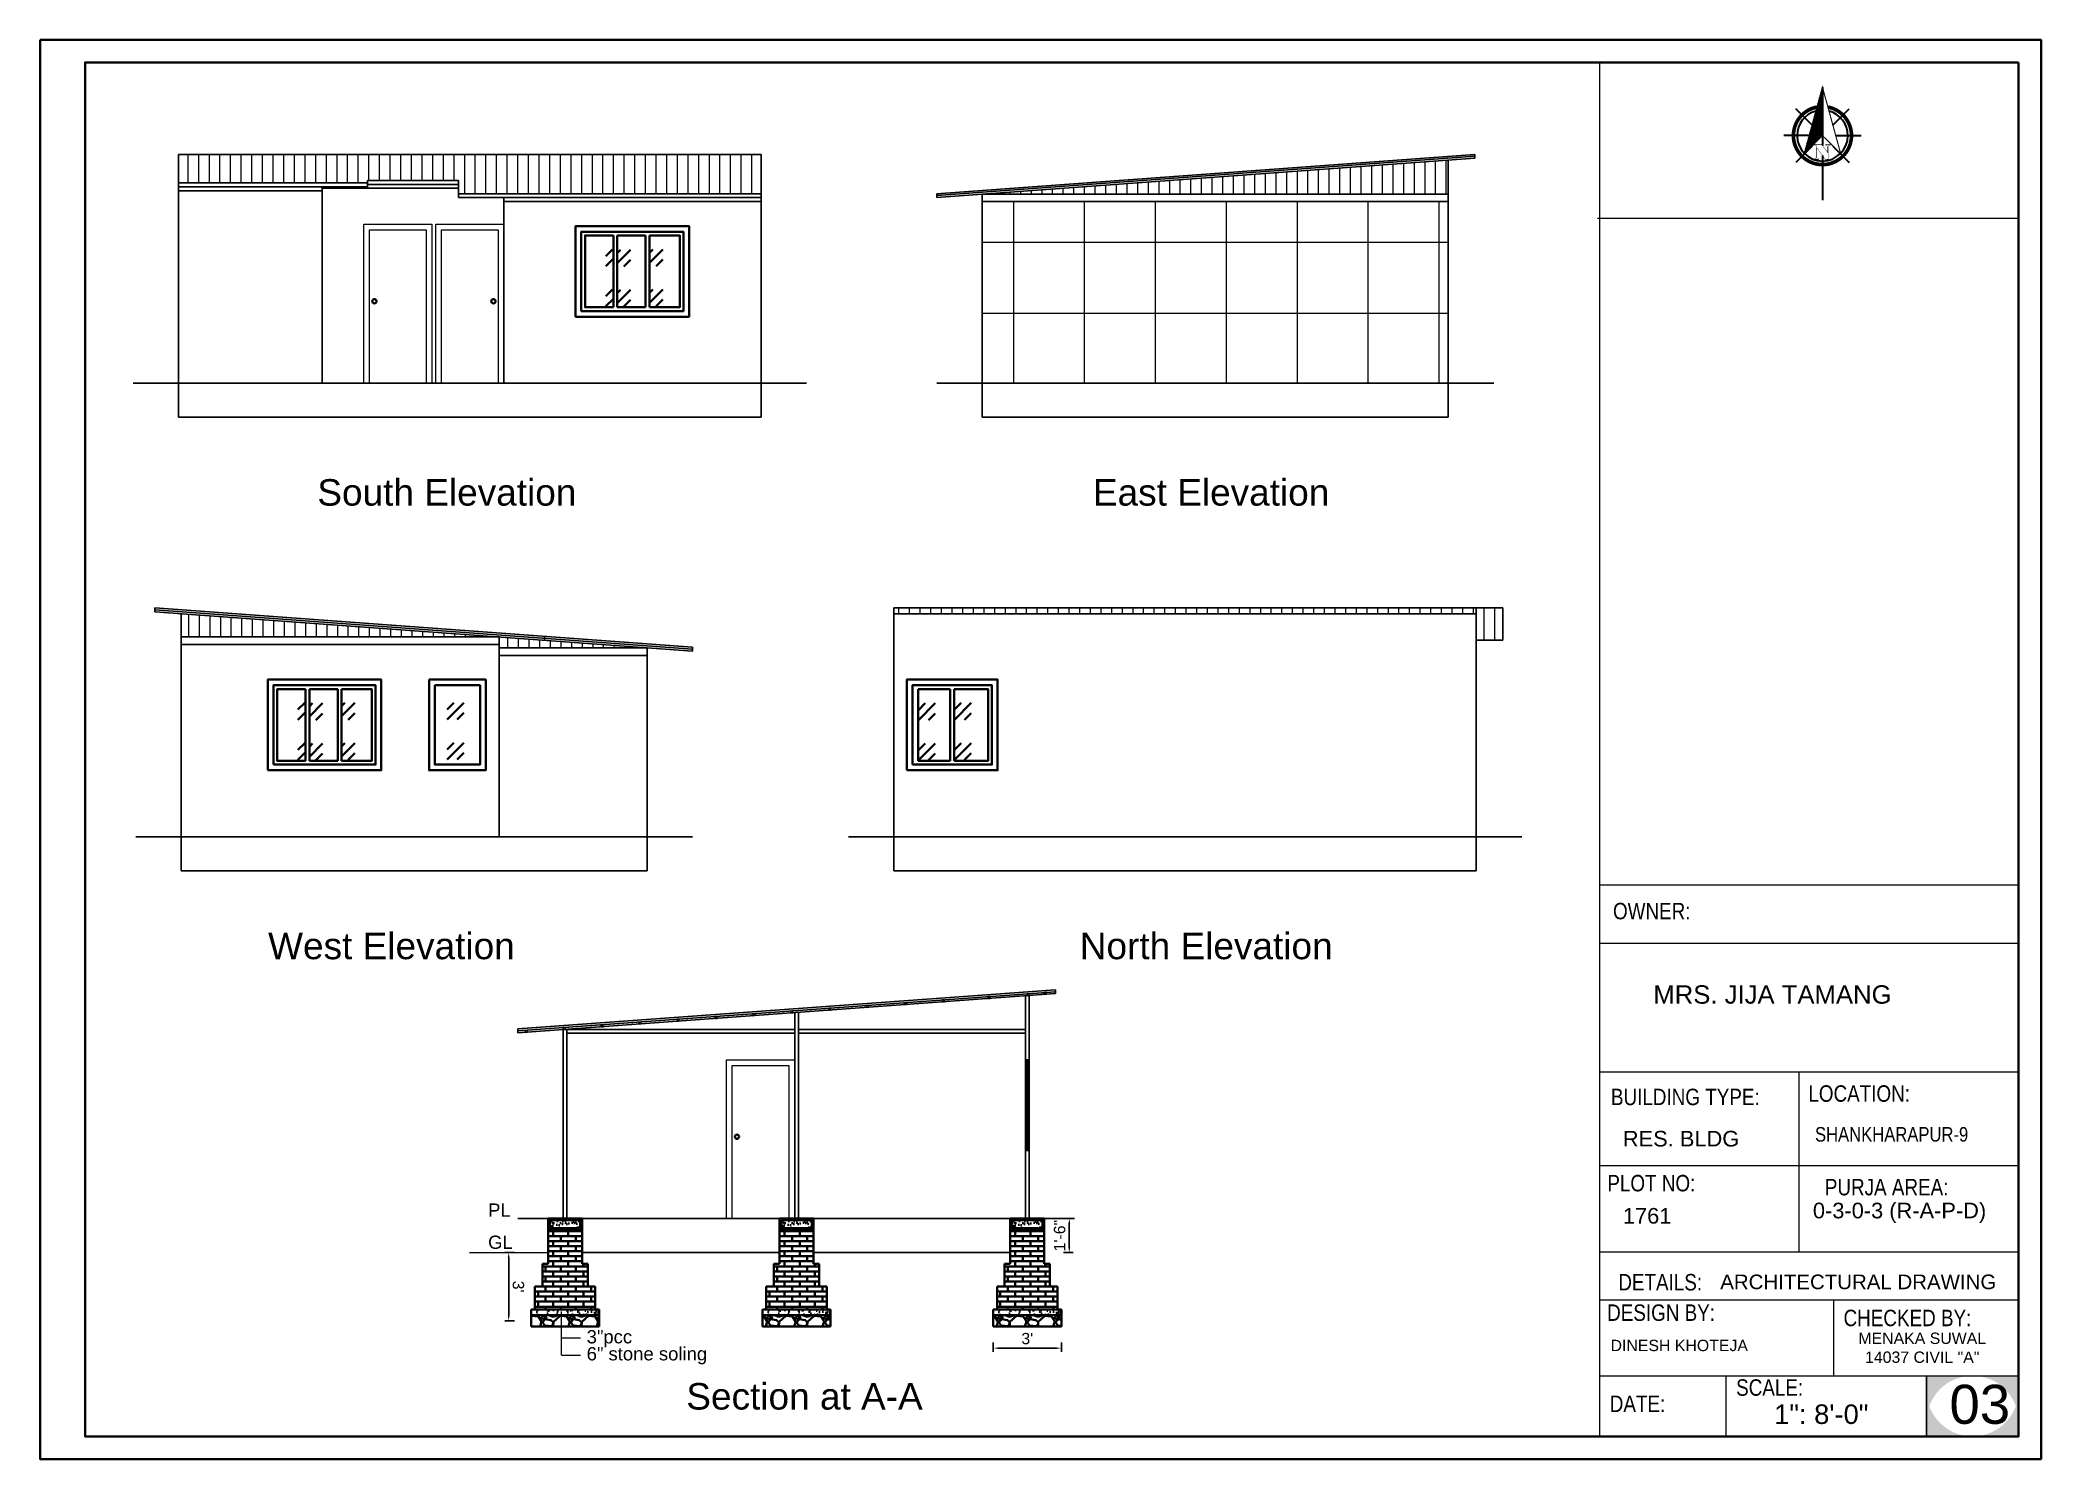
# Model space of a CAD drawing. Header units: inches. Extents: x 367408 to 392173, y -57467 to -41521.
# Drawn here: x 377763 to 378821, y -53247 to -52496 of the extents above; entities that cross this region are included whole.
import ezdxf

# ---------------------------------------------------------------- set-up
doc = ezdxf.new("R2010")
doc.units = ezdxf.units.IN
doc.header["$LTSCALE"] = 2
doc.header["$MEASUREMENT"] = 0
doc.header["$PDMODE"] = 34
doc.layers.get('0').update_dxf_attribs({"linetype": 'CONTINUOUS'})
doc.layers.get('DEFPOINTS').update_dxf_attribs({"color": 141, "linetype": 'CONTINUOUS'})
for name, color, linetype, lineweight in [('1', 7, 'CONTINUOUS', 13), ('DIMENTION', 140, 'CONTINUOUS', 0), ('door', 20, 'CONTINUOUS', 35), ('Rebars', 1, 'CONTINUOUS', 13), ('Siteplan', 7, 'CONTINUOUS', 30), ('steps', 253, 'CONTINUOUS', 20), ('TEXT', 181, 'CONTINUOUS', 25)]:
    doc.layers.add(name, color=color, linetype=linetype, lineweight=lineweight)
doc.layers.add('Normal Wall', color=7, linetype='CONTINUOUS', lineweight=35, true_color=0xffaf89)
doc.layers.add('Rear Wall', color=7, linetype='CONTINUOUS', lineweight=20, true_color=0xd4e480)
doc.styles.add('Lettring Text', font='arial.ttf')
doc.styles.get("Standard").update_dxf_attribs({"font": 'ARIALN.TTF'})
doc.styles.add('SwissBT', font='swiss.ttf', dxfattribs={"height": 12})
doc.dimstyles.new('Copy of Standard', dxfattribs={"dimtxt": 6, "dimasz": 2.875, "dimexe": 2, "dimexo": 4, "dimgap": 2, "dimtad": 1, "dimdec": 0, "dimrnd": 1, "dimzin": 0, "dimdsep": 46, "dimlunit": 4, "dimtxsty": 'Lettring Text', "dimcen": 0.1, "dimclrd": 7, "dimclre": 7, "dimclrt": 7, "dimazin": 0, "dimtfac": 0.645, "dimtdec": 0, "dimtmove": 1, "dimatfit": 0, "dimfxl": 3, "dimfxlon": 1, "dimtfillclr": 256, "dimtolj": 1, "dimtzin": 0, "dimlwd": -1, "dimlwe": -1, "dimarcsym": 2})
pattern_1 = [(45, (15549.775, -21962.834), (21.21320344, 0), [12.5, -17.5]), (45, (15555.078, -21962.834), (21.21320344, 0), [5, -25]), (45, (15549.775, -21957.53), (21.21320344, 0), [5, -25])]
pattern_2 = [(90, (-884.0033, -830.7557), (-5.625, 0), [])]
pattern_3 = [(45, (15386.931, -22202.756), (21.21320344, 0), [12.5, -17.5]), (45, (15392.234, -22202.756), (21.21320344, 0), [5, -25]), (45, (15386.931, -22197.453), (21.21320344, 0), [5, -25])]
pattern_4 = [(90, (-1295.9726, -830.7557), (-5.625, 0), [])]
pattern_5 = [(228.0127875, (16995.03, -22388.8295), (-120, -135), [2.01804, -199.7863207]), (184.96974073, (16993.68004, -22390.3295), (180, 15), [3.46302, -342.8388714]), (132.51044708, (16990.23, -22390.6295), (150, -165), [2.44182, -241.74048894]), (267.273689, (16984.38004, -22394.3795), (15, 300), [3.15357, -312.2033706]), (292.83365418, (16984.23004, -22397.5295), (-75, 180), [3.092325, -306.1405969]), (357.273689, (16985.43004, -22400.3795), (-300, 15), [3.15357, -312.2033706]), (37.69424047, (16988.58004, -22400.5295), (-195, -150), [4.170435, -412.87272823]), (72.25532837, (16991.88004, -22397.9795), (105, 330), [3.93732, -389.79482245]), (121.42956562, (16993.08004, -22394.2295), (-120, 195), [3.16425, -313.26109665]), (175.2363583, (16991.43, -22391.5295), (165, -15), [3.61248, -177.0114387]), (222.3974378, (16987.83004, -22391.2295), (-180, -165), [4.67172, -462.5006251]), (138.81407483, (16999.23, -22394.5295), (-105, 90), [1.594515, -157.8576722]), (171.4692344, (16998.03004, -22393.4795), (195, -30), [3.033555, -300.32267124]), (225, (16995.03, -22393.03), (-2e-15, -15), [2.121315, -19.09188844]), (203.1985905, (16993.98, -22391.2295), (75, 30), [1.14237, -113.0942266]), (291.8014095, (16992.93, -22391.6795), (-15, 45), [1.615545, -79.1619271]), (30.9637565, (16993.53, -22393.1795), (45, 30), [2.623935, -84.8403434]), (161.5650512, (16995.78, -22391.8295), (30, -15), [1.897365, -45.5367999]), (16.38954033, (16984.23, -22391.6795), (150, 45), [2.658, -263.1426772]), (70.34617594, (16986.78, -22390.9295), (-60, -165), [2.229915, -220.7611162]), (293.1985905, (16995.78, -22388.8295), (-30, 75), [2.284725, -111.9518716]), (343.61045967, (16996.68, -22390.9295), (-150, 45), [2.658, -263.1426772]), (339.4439548, (16984.23, -22400.9795), (-75, 30), [2.5632, -125.5968562]), (294.77514057, (16986.63, -22401.8795), (-75, 165), [2.14767, -212.61964595]), (66.8014095, (16995.93, -22403.8295), (30, 75), [2.284725, -111.9518716]), (17.35402464, (16996.83, -22401.7295), (-195, -60), [2.514465, -248.9313542]), (69.4439548, (16988.58, -22403.8295), (-30, -75), [1.2816, -126.8784562]), (101.3099325, (16995.03, -22403.8295), (-15, 60), [0.76485, -75.7204427]), (165.9637565, (16994.88, -22403.0795), (45, -15), [3.092325, -58.7542594]), (186.00900596, (16991.88004, -22402.3295), (150, 15), [2.86575, -283.7088476]), (303.6900675, (16993.53, -22394.5295), (-15, 30), [2.16333, -51.91993913]), (353.15722659, (16994.73004, -22396.3295), (255, -30), [3.77691, -373.91343936]), (60.9453959, (16998.48, -22396.7795), (-60, -105), [1.54434, -152.8901121]), (90, (16999.23, -22395.43), (-15, 15), [0.9, -14.1]), (120.25643716, (16991.58, -22401.8795), (60, -105), [2.08386, -206.30279984]), (48.0127875, (16990.53, -22400.0795), (120, 135), [4.03608, -197.7682807]), (0, (16993.23, -22397.08), (15, 15), [3.9, -11.1]), (325.30484647, (16997.13, -22397.0795), (150, -105), [2.37171, -234.7991145]), (254.0546041, (16999.08, -22398.4295), (-15, -60), [2.18403, -107.01761834]), (207.64597536, (16998.48004, -22400.5295), (-285, -150), [3.555975, -352.04211273]), (175.42607874, (16995.33004, -22402.1795), (-195, 15), [3.761985, -372.4361011])]
pattern_6 = [(50, (313712.397, 63392.525), (5.73808146, -0.50201708), [0.6, -6.6]), (355, (313712.397, 63392.525), (-1.11001067, 6.01753707), [0.48, -5.28]), (100.4514, (313712.8754, 63392.4834), (4.62807505, 5.51551634), [0.50992152, -5.6091369]), (46.1842, (313712.397, 63394.125), (8.5379284, -1.3241521), [0.9, -9.9]), (96.6356, (313713.109, 63394.015), (7.47730164, 7.79294297), [0.7648823, -8.413704]), (351.1842, (313712.397, 63394.125), (7.47729556, 7.7929488), [0.72, -7.92]), (21, (313713.197, 63393.725), (4.77525642, -3.22095113), [0.6, -6.6]), (326, (313713.197, 63393.725), (1.94652266, 5.80120036), [0.48, -5.28]), (71.4514, (313713.595, 63393.457), (6.72178103, 2.58024397), [0.50992152, -5.6091369]), (37.5, (313712.3972, 63392.5252), (0.097278843, 2.66315083), [0, -5.216, 0, -5.36, 0, -5.3]), (7.5, (313712.3972, 63392.5252), (2.1045563, 3.155293695), [0, -3.056, 0, -5.096, 0, -2.02]), (327.5, (313710.6132, 63392.5252), (4.27057949, -0.180438974), [0, -2, 0, -6.24, 0, -8.28]), (317.5, (313709.813, 63392.5252), (4.66548935, 0.80083986), [0, -2.6, 0, -4.144, 0, -5.88])]
pattern_7 = [(50, (313956.7385, 63392.525), (5.73808146, -0.50201708), [0.6, -6.6]), (355, (313956.7385, 63392.525), (-1.11001067, 6.01753707), [0.48, -5.28]), (100.4514, (313957.2167, 63392.4834), (4.62807505, 5.51551634), [0.50992152, -5.6091369]), (46.1842, (313956.7385, 63394.125), (8.5379284, -1.3241521), [0.9, -9.9]), (96.6356, (313957.45, 63394.015), (7.47730164, 7.79294297), [0.7648823, -8.413704]), (351.1842, (313956.7385, 63394.125), (7.47729556, 7.7929488), [0.72, -7.92]), (21, (313957.5385, 63393.725), (4.77525642, -3.22095113), [0.6, -6.6]), (326, (313957.5385, 63393.725), (1.94652266, 5.80120036), [0.48, -5.28]), (71.4514, (313957.9365, 63393.457), (6.72178103, 2.58024397), [0.50992152, -5.6091369]), (37.5, (313956.7385, 63392.5252), (0.097278843, 2.66315083), [0, -5.216, 0, -5.36, 0, -5.3]), (7.5, (313956.7385, 63392.5252), (2.1045563, 3.155293695), [0, -3.056, 0, -5.096, 0, -2.02]), (327.5, (313954.9545, 63392.5252), (4.27057949, -0.180438974), [0, -2, 0, -6.24, 0, -8.28]), (317.5, (313954.1545, 63392.5252), (4.66548935, 0.80083986), [0, -2.6, 0, -4.144, 0, -5.88])]

msp = doc.modelspace()

# ---------------------------------------------------------------- texts
at = {"color": 0}
for s, p in [('OWNER:', (378594.7, -52961.4)), ('LOCATION:', (378698, -53057.9))]:
    msp.add_text(s, height=8.7, dxfattribs=at).set_placement(p)
at = {"color": 7, "linetype": 'ByBlock', "lineweight": 5}
for s, insert, char_height, width, attachment_point in [('{\\fArial CE|b0|i0|c0|p34;South Elevation}', (377978.1, -52735.7), 14, 235.547, 5), ('{\\fArial CE|b0|i0|c0|p34;East Elevation}', (378382.2, -52735.7), 14, 235.547, 5), ('{\\fArial CE|b0|i0|c0|p34;West Elevation}', (377948.8, -52975.6), 14, 235.547, 5), ('{\\fArial CE|b0|i0|c0|p34;North Elevation}', (378379.6, -52975.6), 14, 235.547, 5), ('{\\fArial CE|b0|i0|c0|p34;PL}', (377999.9, -53111.7), 7, 174.101, 1), ('{\\fArial CE|b0|i0|c0|p34;GL}', (377999.9, -53128.7), 7, 174.101, 1), ("{\\fArial CE|b0|i0|c238|p34;3'}'{\\fArial CE|b0|i0|c238|p34;pcc}", (378052, -53178.7), 7, 174.101, 1), ("{\\fArial CE|b0|i0|c0|p34;6\\fArial CE|b0|i0|c238|p34;'}'{\\fArial CE|b0|i0|c238|p34; \\fArial CE|b0|i0|c0|p34;stone\\fArial CE|b0|i0|c238|p34; soling}", (378052, -53187.7), 7, 174.101, 1), ('{\\fArial CE|b0|i0|c0|p34;Section at A-A}', (378167.2, -53213.8), 14, 235.547, 5)]:
    msp.add_mtext(s, dxfattribs=dict(at, insert=insert, char_height=char_height, width=width, attachment_point=attachment_point))
at = {"layer": 'TEXT', "color": 0}
for s, height, p in [('OWNER:', 8.7, (378594.7, -52961.4)), ('LOCATION:', 8.7, (378698, -53057.9)), ('CHECKED BY:', 8.704, (378716.6, -53176.6)), ('CHECKED BY:', 8.704, (378716.6, -53176.6)), ('SCALE:', 8.7, (378659.8, -53213.4)), ('SCALE:', 8.7, (378659.8, -53213.4))]:
    msp.add_text(s, height=height, dxfattribs=at).set_placement(p)
at = {"layer": 'TEXT', "color": 0, "linetype": 'ByBlock', "style": 'SwissBT'}
for s, insert, char_height, width, attachment_point in [('MRS. JIJA TAMANG', (378679, -52996.3), 9.72, 217.511, 2), ('ARCHITECTURAL DRAWING', (378651.4, -53149.3), 7.74, 268.532, 1), ('DINESH KHOTEJA', (378593.4, -53183.8), 6, 201.528, 1), ('MENAKA SUWAL\\P14037 CIVIL "A"', (378758.2, -53180), 6, 88.549, 2)]:
    msp.add_mtext(s, dxfattribs=dict(at, insert=insert, char_height=char_height, width=width, attachment_point=attachment_point))
at = {"layer": 'TEXT', "color": 0, "attachment_point": 1}
for s, insert, char_height, width in [('BUILDING TYPE:', (378593.6, -53051), 8.704, 148.555), ('BUILDING TYPE:', (378593.6, -53051), 8.704, 148.555), ('PLOT NO: ', (378591.7, -53096.6), 8.7, 138.027), ('PLOT NO: ', (378591.7, -53096.6), 8.7, 138.027), ('PURJA AREA:', (378706.7, -53098.7), 8.704, 197.582), ('PURJA AREA:', (378706.7, -53098.7), 8.704, 197.582), ('DETAILS: ', (378597.5, -53149), 8.7, 138.027), ('DESIGN BY:', (378591.6, -53165.1), 8.7, 138.027), ('DESIGN BY:', (378591.6, -53165.1), 8.7, 138.027), ('DATE:', (378593, -53213.3), 8.7, 34.818)]:
    msp.add_mtext(s, dxfattribs=dict(at, insert=insert, char_height=char_height, width=width))
at = {"layer": 'TEXT', "color": 0, "style": 'SwissBT'}
for s, insert, char_height, width, attachment_point in [('RES. BLDG', (378599.9, -53073.3), 8.26, 163.214, 1), ('RES. BLDG', (378599.9, -53073.3), 8.26, 163.214, 1), ('0-3-0-3 (R-A-P-D)', (378746.2, -53111.3), 8.256, 163.214, 2), ('1761', (378599.9, -53114.1), 8.26, 163.214, 1), ('03', (378772.6, -53207.6), 20.64, 20.158, 1)]:
    msp.add_mtext(s, dxfattribs=dict(at, insert=insert, char_height=char_height, width=width, attachment_point=attachment_point))
at = {"layer": 'TEXT', "color": 0, "linetype": 'ByBlock', "insert": (378701.5, -53071.3), "char_height": 7.671, "attachment_point": 1}
msp.add_mtext_dynamic_manual_height_columns('SHANKHARAPUR-9', width=381.035, gutter_width=1.53, heights=[0], dxfattribs=at)
at = {"layer": 'TEXT', "color": 0, "ltscale": 0.5, "insert": (378679.9, -53218), "char_height": 10.32, "width": 127.534, "attachment_point": 1, "style": 'SwissBT'}
msp.add_mtext('1": 8\'-0"', dxfattribs=at)
msp.add_mtext('1": 8\'-0"', dxfattribs=at)

# ---------------------------------------------------------------- blocks, each defined once
blk = doc.blocks.new('*X29')
at = {"color": 0}
for p, q in [((145.96, -414.6), (147.62, -412.94)), ((146.16, -413.87), (147.62, -412.41)), ((146.36, -413.14), (147.62, -411.88)), ((146.55, -412.41), (147.62, -411.35)), ((146.75, -411.68), (147.62, -410.82)), ((146.95, -410.95), (147.62, -410.29)), ((147.15, -410.22), (147.62, -409.76)), ((147.35, -409.49), (147.62, -409.23)), ((147.55, -408.76), (147.62, -408.7)), ((143.76, -422.63), (147.62, -418.77)), ((143.96, -421.9), (147.62, -418.24)), ((144.16, -421.17), (147.62, -417.71)), ((144.36, -420.44), (147.62, -417.18)), ((144.56, -419.71), (147.62, -416.65)), ((144.76, -418.98), (147.62, -416.12)), ((144.96, -418.25), (147.62, -415.59)), ((145.16, -417.52), (147.62, -415.06)), ((145.36, -416.79), (147.62, -414.53)), ((145.56, -416.06), (147.62, -414)), ((145.76, -415.33), (147.62, -413.47)), ((142.76, -426.28), (147.62, -421.42)), ((142.96, -425.55), (147.62, -420.89)), ((143.16, -424.82), (147.62, -420.36)), ((143.36, -424.09), (147.62, -419.83)), ((143.56, -423.36), (147.62, -419.3))]:
    blk.add_line(p, q, dxfattribs=at)
blk = doc.blocks.new('NORTH_15')
for p, q in [((-2.87, 2.87), (-7.37, 7.37)), ((0, 3.66), (0, 10.62)), ((2.87, 2.87), (7.37, 7.37)), ((-13.37, 0), (2.72, 0)), ((5.49, 0), (17.83, 0)), ((-2.87, -2.87), (-7.37, -7.37)), ((0, -3.66), (0, -10.62)), ((2.87, -2.87), (7.37, -7.37))]:
    blk.add_line(p, q)
at = {"const_width": 1}
for points in [[(0, -8, 1), (0, 8, 0.359415), (-7.86, 1.52, 1)], [(-7.86, -1.52, 0.359415), (0, -8, 1)]]:
    blk.add_lwpolyline(points, format="xyb", dxfattribs=at)
for points, const_width in [([(4.96, -5.01), (-13.37, 0), (4.9, 5), (0, 0), (4.96, -5.01)], 0.3), ([(5.93, -1.55), (6, -1.55), (6.07, -1.54), (6.13, -1.53), (6.17, -1.52), (6.22, -1.51), (6.26, -1.49), (6.28, -1.47), (6.3, -1.45), (6.32, -1.42), (6.33, -1.39), (6.35, -1.34), (6.36, -1.29), (6.37, -1.23), (6.38, -1.16), (6.38, -1.08), (6.38, -1), (6.54, -1), (6.54, -2.34), (6.38, -2.34), (6.38, -2.3), (6.38, -2.23), (6.38, -2.16), (6.37, -2.09), (6.36, -2.04), (6.35, -1.99), (6.33, -1.95), (6.32, -1.91), (6.3, -1.88), (6.28, -1.86), (6.26, -1.83), (6.22, -1.81), (6.18, -1.8), (6.13, -1.78), (6.07, -1.77), (6.01, -1.76), (5.95, -1.76), (2.66, -1.76), (2.66, -2.34), (2.5, -2.34), (2.5, -0.16), (4.71, 1.44), (3.14, 1.44), (3.07, 1.44), (3, 1.43), (2.94, 1.42), (2.89, 1.41), (2.85, 1.4), (2.81, 1.38), (2.78, 1.36), (2.76, 1.34), (2.74, 1.31), (2.72, 1.27), (2.7, 1.22), (2.69, 1.17), (2.68, 1.11), (2.67, 1.04), (2.66, 0.97), (2.66, 0.89), (2.66, 0.87), (2.5, 0.87), (2.5, 2.21), (2.66, 2.21), (2.66, 2.17), (2.66, 2.09), (2.67, 2.03), (2.68, 1.97), (2.69, 1.91), (2.7, 1.86), (2.71, 1.82), (2.73, 1.78), (2.75, 1.76), (2.77, 1.74), (2.8, 1.72), (2.85, 1.7), (2.89, 1.68), (2.94, 1.67), (3, 1.66), (3.07, 1.66), (3.14, 1.66), (6.54, 1.66), (6.54, 0.75), (3.33, -1.55), (5.93, -1.55), (5.93, -1.55)], 0.1)]:
    blk.add_lwpolyline(points, dxfattribs=dict(const_width=const_width))
for start, end in [(90, 164.973), (270, 90), (195.027, 270)]:
    blk.add_arc((0, 0), 7, start, end)
at = {"rotation": 90}
blk.add_blockref('*X29', (-421.89, -147.62), dxfattribs=at)
blk = doc.blocks.new('A$C0BDB7EE9')
at = {"layer": 'Siteplan', "xscale": 2.999999999999779, "yscale": 2.999999999999779, "zscale": 2.999999999999779, "rotation": 247.8612575918487}
blk.add_blockref('NORTH_15', (20.2, 49.5), dxfattribs=at)
blk = doc.blocks.new('A$C327B4BBD')
at = {"layer": 'DIMENTION', "ltscale": 0.3, "xscale": 1.171875000000082, "yscale": 1.171875000000082, "zscale": 1.171875000000082, "rotation": 112.1387424081494}
blk.add_blockref('A$C0BDB7EE9', (16.1, 0), dxfattribs=at)
blk = doc.blocks.new('*D611')
at = {"color": 7, "transparency": 16777216}
for p, q in [((378013.8, -53137.7), (378008.8, -53137.7)), ((378010.8, -53170.8), (378010.8, -53140.6)), ((378013.8, -53173.7), (378008.8, -53173.7))]:
    blk.add_line(p, q, dxfattribs=at)
at = {"color": 7, "linetype": 'ByBlock', "transparency": 16777216}
for points in [[(378011.3, -53140.6), (378010.3, -53140.6), (378010.8, -53137.7)], [(378011.3, -53170.8), (378010.3, -53170.8), (378010.8, -53173.7)]]:
    blk.add_solid(points, dxfattribs=at)
at = {"layer": 'DEFPOINTS', "color": 0, "linetype": 'ByBlock', "transparency": 16777216}
for p in [(378010.8, -53137.7), (378022.6, -53137.7), (378022.6, -53173.7)]:
    blk.add_point(p, dxfattribs=at)
at = {"color": 7, "linetype": 'ByBlock', "lineweight": 5, "transparency": 16777216, "insert": (378015.9, -53155.7), "char_height": 6, "attachment_point": 5, "rotation": 270.0012, "style": 'Lettring Text'}
blk.add_mtext("\\A1;3'", dxfattribs=at)
blk = doc.blocks.new('*D612')
at = {"color": 7, "transparency": 16777216}
for p, q in [((378304.2, -53119.7), (378309.2, -53119.7)), ((378307.2, -53134.8), (378307.2, -53122.6)), ((378304.2, -53137.7), (378309.2, -53137.7))]:
    blk.add_line(p, q, dxfattribs=at)
at = {"color": 7, "linetype": 'ByBlock', "transparency": 16777216}
for points in [[(378306.7, -53122.6), (378307.7, -53122.6), (378307.2, -53119.7)], [(378306.7, -53134.8), (378307.7, -53134.8), (378307.2, -53137.7)]]:
    blk.add_solid(points, dxfattribs=at)
at = {"layer": 'DEFPOINTS', "color": 0, "linetype": 'ByBlock', "transparency": 16777216}
for p in [(378294, -53119.7), (378307.2, -53119.7), (378294, -53137.7)]:
    blk.add_point(p, dxfattribs=at)
at = {"color": 7, "linetype": 'ByBlock', "lineweight": 5, "transparency": 16777216, "insert": (378302.1, -53128.7), "char_height": 6, "attachment_point": 5, "rotation": 90, "style": 'Lettring Text'}
blk.add_mtext('\\A1;1\'-6"', dxfattribs=at)
blk = doc.blocks.new('*D613')
at = {"color": 7, "transparency": 16777216}
for p, q in [((378267, -53185.2), (378267, -53190.2)), ((378303, -53185.2), (378303, -53190.2)), ((378269.9, -53188.2), (378300.1, -53188.2))]:
    blk.add_line(p, q, dxfattribs=at)
at = {"color": 7, "linetype": 'ByBlock', "transparency": 16777216}
for points in [[(378269.9, -53187.8), (378269.9, -53188.7), (378267, -53188.2)], [(378300.1, -53187.8), (378300.1, -53188.7), (378303, -53188.2)]]:
    blk.add_solid(points, dxfattribs=at)
at = {"layer": 'DEFPOINTS', "color": 0, "linetype": 'ByBlock', "transparency": 16777216}
for p in [(378267, -53173.7), (378303, -53173.7), (378303, -53188.2)]:
    blk.add_point(p, dxfattribs=at)
at = {"color": 7, "linetype": 'ByBlock', "lineweight": 5, "transparency": 16777216, "insert": (378285, -53183.2), "char_height": 6, "attachment_point": 5, "style": 'Lettring Text'}
blk.add_mtext("\\A1;3'", dxfattribs=at)

# ---------------------------------------------------------------- dimensions: what is measured, and where the dimension line sits
at = {"color": 7, "linetype": 'ByBlock', "lineweight": 5}
dim = msp.add_linear_dim(base=(378307.2, -53119.7), p1=(378294, -53137.7), p2=(378294, -53119.7), angle=90, dimstyle='Copy of Standard', dxfattribs=at)
dim.commit()
dim.dimension.update_dxf_attribs({"geometry": '*D612', "text_midpoint": (378307.2, -53128.7), "dimtype": 160})
dim = msp.add_aligned_dim(p1=(378022.6, -53173.7), p2=(378022.6, -53137.7), distance=11.8, dimstyle='Copy of Standard', dxfattribs=at)
dim.commit()
dim.dimension.update_dxf_attribs({"geometry": '*D611', "text_midpoint": (378015.9, -53155.7)})
dim = msp.add_linear_dim(base=(378303, -53188.2), p1=(378267, -53173.7), p2=(378303, -53173.7), dimstyle='Copy of Standard', dxfattribs=at)
dim.commit()
dim.dimension.update_dxf_attribs({"geometry": '*D613', "text_midpoint": (378285, -53183.2)})

# ---------------------------------------------------------------- hatches: boundary and pattern name
msp.add_hatch(color=0).paths.add_polyline_path([(378809.1, -53202.8), (378784.8, -53202.8, -0.414214), (378809.1, -53227.1)])
at = {"layer": '1', "ltscale": 5}
h = msp.add_hatch(dxfattribs=at)
h.set_pattern_fill('ANSI37', color=256, scale=300, angle=45, style=0)
h.set_pattern_definition([(90, (202.787, -590.833), (-37.5, 0), []), (180, (202.787, -590.833), (-4e-15, -37.5), [])])
h.paths.add_polyline_path([(378507.6, -52581.8), (378261.2, -52581.8), (378261.2, -52677.8), (378507.6, -52677.8)])
at = {"layer": 'door', "ltscale": 0.5}
h = msp.add_hatch(dxfattribs=at)
h.set_pattern_fill('GOST_GLASS', color=256, scale=2.5)
h.set_pattern_definition(pattern_1)
h.paths.add_polyline_path([(378066.2, -52599.7), (378051.2, -52599.7), (378051.2, -52637.7), (378066.2, -52637.7)])
h = msp.add_hatch(dxfattribs=at)
h.set_pattern_fill('GOST_GLASS', color=256, scale=2.5)
h.set_pattern_definition([(45, (15532.775, -21963.019), (21.21320344, 0), [12.5, -17.5]), (45, (15538.078, -21963.019), (21.21320344, 0), [5, -25]), (45, (15532.775, -21957.715), (21.21320344, 0), [5, -25])])
h.paths.add_polyline_path([(378083.2, -52599.9), (378068.2, -52599.9), (378068.2, -52637.9), (378083.2, -52637.9)])
h = msp.add_hatch(dxfattribs=at)
h.set_pattern_fill('GOST_GLASS', color=256, scale=2.5)
h.set_pattern_definition(pattern_1)
h.paths.add_polyline_path([(378101.2, -52599.7), (378085.2, -52599.7), (378085.2, -52637.7), (378101.2, -52637.7)])
h = msp.add_hatch(dxfattribs=at)
h.set_pattern_fill('GOST_GLASS', color=256, scale=2.5)
h.set_pattern_definition(pattern_3)
h.paths.add_polyline_path([(377903.4, -52839.6), (377888.4, -52839.6), (377888.4, -52877.6), (377903.4, -52877.6)])
h = msp.add_hatch(dxfattribs=at)
h.set_pattern_fill('GOST_GLASS', color=256, scale=2.5)
h.set_pattern_definition([(45, (15369.931, -22202.941), (21.21320344, 0), [12.5, -17.5]), (45, (15375.234, -22202.941), (21.21320344, 0), [5, -25]), (45, (15369.931, -22197.638), (21.21320344, 0), [5, -25])])
h.paths.add_polyline_path([(377920.4, -52839.8), (377905.4, -52839.8), (377905.4, -52877.8), (377920.4, -52877.8)])
h = msp.add_hatch(dxfattribs=at)
h.set_pattern_fill('GOST_GLASS', color=256, scale=2.5)
h.set_pattern_definition(pattern_3)
h.paths.add_polyline_path([(377938.4, -52839.6), (377922.4, -52839.6), (377922.4, -52877.6), (377938.4, -52877.6)])
h = msp.add_hatch(dxfattribs=at)
h.set_pattern_fill('GOST_GLASS', color=256, scale=2.5)
h.set_pattern_definition([(45, (16123.389, -1922.805), (21.21320344, 0), [12.5, -17.5]), (45, (16128.692, -1922.805), (21.21320344, 0), [5, -25]), (45, (16123.389, -1917.501), (21.21320344, 0), [5, -25])])
h.paths.add_polyline_path([(377971.7, -52837.6), (377971.7, -52879.6), (377995.7, -52879.6), (377995.7, -52837.6)])
h = msp.add_hatch(dxfattribs=at)
h.set_pattern_fill('GOST_GLASS', color=256, scale=2.5)
h.set_pattern_definition([(45, (15693.798, -22202.941), (21.21320344, 0), [12.5, -17.5]), (45, (15699.101, -22202.941), (21.21320344, 0), [5, -25]), (45, (15693.798, -22197.638), (21.21320344, 0), [5, -25])])
h.paths.add_polyline_path([(378244.3, -52839.8), (378227.3, -52839.6), (378227.3, -52877.6), (378244.3, -52877.8)])
h = msp.add_hatch(dxfattribs=at)
h.set_pattern_fill('GOST_GLASS', color=256, scale=2.5)
h.set_pattern_definition([(45, (15712.798, -22202.756), (21.21320344, 0), [12.5, -17.5]), (45, (15718.101, -22202.756), (21.21320344, 0), [5, -25]), (45, (15712.798, -22197.453), (21.21320344, 0), [5, -25])])
h.paths.add_polyline_path([(378264.3, -52839.6), (378246.3, -52839.6), (378246.3, -52877.6), (378264.3, -52877.6)])
h = msp.add_hatch(dxfattribs=at)
h.set_pattern_fill('AR-CONC', color=256, scale=0.8, style=0)
h.set_pattern_definition(pattern_6)
h.paths.add_polyline_path([(378049.6, -53119.7), (378031.6, -53119.7), (378031.6, -53125.7), (378049.6, -53125.7), (378049.6, -53120.6)])
h.paths.add_polyline_path([(378048.6, -53120.6), (378048.6, -53124.7), (378032.6, -53124.7), (378032.6, -53120.6), (378032.9, -53120.6, -0.049683), (378033, -53120.6)], flags=16)
h.paths.add_polyline_path([(378048.6, -53121, -1), (378048, -53121, -1)], flags=0)
h.paths.add_polyline_path([(378048.6, -53124.4, -1), (378048, -53124.4, -1)], flags=16)
h.paths.add_polyline_path([(378033.3, -53124.4, -1), (378032.6, -53124.4, -1)], flags=16)
h = msp.add_hatch(dxfattribs=at)
h.set_pattern_fill('AR-CONC', color=256, scale=0.8, style=0)
h.set_pattern_definition(pattern_6)
h.paths.add_polyline_path([(378048.6, -53120.6), (378032.6, -53120.6), (378032.6, -53124.7), (378048.6, -53124.7)])
h = msp.add_hatch(color=256, dxfattribs=at)
h.paths.add_polyline_path([(378033.3, -53121, 0.385424), (378033, -53120.6), (378032.9, -53120.6, 0.385424), (378032.6, -53121, 1)])
h.paths.add_polyline_path([(378032.6, -53124.4, 1), (378033.3, -53124.4, 1)])
h.paths.add_polyline_path([(378048, -53121, 1), (378048.6, -53121, 1)])
h.paths.add_polyline_path([(378048, -53124.4, 1), (378048.6, -53124.4, 1)])
h = msp.add_hatch(dxfattribs=at)
h.set_pattern_fill('AR-CONC', color=256, scale=0.8, style=0)
h.set_pattern_definition([(50, (313834.7385, 63392.525), (5.73808146, -0.50201708), [0.6, -6.6]), (355, (313834.7385, 63392.525), (-1.11001067, 6.01753707), [0.48, -5.28]), (100.4514, (313835.2167, 63392.4834), (4.62807505, 5.51551634), [0.50992152, -5.6091369]), (46.1842, (313834.7385, 63394.125), (8.5379284, -1.3241521), [0.9, -9.9]), (96.6356, (313835.45, 63394.015), (7.47730164, 7.79294297), [0.7648823, -8.413704]), (351.1842, (313834.7385, 63394.125), (7.47729556, 7.7929488), [0.72, -7.92]), (21, (313835.5385, 63393.725), (4.77525642, -3.22095113), [0.6, -6.6]), (326, (313835.5385, 63393.725), (1.94652266, 5.80120036), [0.48, -5.28]), (71.4514, (313835.9365, 63393.457), (6.72178103, 2.58024397), [0.50992152, -5.6091369]), (37.5, (313834.7385, 63392.5252), (0.097278843, 2.66315083), [0, -5.216, 0, -5.36, 0, -5.3]), (7.5, (313834.7385, 63392.5252), (2.1045563, 3.155293695), [0, -3.056, 0, -5.096, 0, -2.02]), (327.5, (313832.9545, 63392.5252), (4.27057949, -0.180438974), [0, -2, 0, -6.24, 0, -8.28]), (317.5, (313832.1545, 63392.5252), (4.66548935, 0.80083986), [0, -2.6, 0, -4.144, 0, -5.88])])
h.paths.add_polyline_path([(378171, -53120.6), (378155, -53120.6), (378155, -53124.7), (378171, -53124.7)])
h = msp.add_hatch(color=256, dxfattribs=at)
h.paths.add_polyline_path([(378155.7, -53121, 0.385424), (378155.4, -53120.6), (378155.3, -53120.6, 0.385424), (378155, -53121, 1)])
h.paths.add_polyline_path([(378155, -53124.4, 1), (378155.7, -53124.4, 1)])
h.paths.add_polyline_path([(378170.3, -53121, 1), (378171, -53121, 1)])
h.paths.add_polyline_path([(378170.3, -53124.4, 1), (378171, -53124.4, 1)])
h = msp.add_hatch(dxfattribs=at)
h.set_pattern_fill('AR-CONC', color=256, scale=0.8, style=0)
h.set_pattern_definition(pattern_7)
h.paths.add_polyline_path([(378294, -53119.7), (378276, -53119.7), (378276, -53125.7), (378294, -53125.7), (378294, -53120.6)])
h.paths.add_polyline_path([(378293, -53120.6), (378293, -53124.7), (378277, -53124.7), (378277, -53120.6), (378277.3, -53120.6, -0.049683), (378277.4, -53120.6)], flags=16)
h.paths.add_polyline_path([(378293, -53121, -1), (378292.3, -53121, -1)], flags=0)
h.paths.add_polyline_path([(378293, -53124.4, -1), (378292.3, -53124.4, -1)], flags=16)
h.paths.add_polyline_path([(378277.7, -53124.4, -1), (378277, -53124.4, -1)], flags=16)
h = msp.add_hatch(dxfattribs=at)
h.set_pattern_fill('AR-CONC', color=256, scale=0.8, style=0)
h.set_pattern_definition(pattern_7)
h.paths.add_polyline_path([(378293, -53120.6), (378277, -53120.6), (378277, -53124.7), (378293, -53124.7)])
h = msp.add_hatch(color=256, dxfattribs=at)
h.paths.add_polyline_path([(378277.7, -53121, 0.385424), (378277.4, -53120.6), (378277.3, -53120.6, 0.385424), (378277, -53121, 1)])
h.paths.add_polyline_path([(378277, -53124.4, 1), (378277.7, -53124.4, 1)])
h.paths.add_polyline_path([(378292.3, -53121, 1), (378293, -53121, 1)])
h.paths.add_polyline_path([(378292.3, -53124.4, 1), (378293, -53124.4, 1)])
at = {"layer": 'door', "ltscale": 0.5, "transparency": 33554648}
h = msp.add_hatch(dxfattribs=at)
h.set_pattern_fill('AR-BRSTD', color=256)
h.set_pattern_definition([(0, (222638.3232, -26232.2691), (0, 2.667), []), (90, (222638.323, -26232.269), (-4, 2.667), [2.667, -2.667])])
h.paths.add_polyline_path([(378049.6, -53125.7), (378031.6, -53125.7), (378031.6, -53143.7), (378049.6, -53143.7)])
h.paths.add_polyline_path([(378052.6, -53143.7), (378028.6, -53143.7), (378028.6, -53155.7), (378049.6, -53155.7), (378052.6, -53155.7)])
h.paths.add_polyline_path([(378056.6, -53155.7), (378049.6, -53155.7), (378028.6, -53155.7), (378024.6, -53155.7), (378024.6, -53167.7), (378056.6, -53167.7)])
h = msp.add_hatch(dxfattribs=at)
h.set_pattern_fill('AR-BRSTD', color=256)
h.set_pattern_definition([(0, (222760.6645, -26232.2691), (0, 2.667), []), (90, (222760.6645, -26232.269), (-4, 2.667), [2.667, -2.667])])
h.paths.add_polyline_path([(378172, -53125.7), (378154, -53125.7), (378154, -53143.7), (378172, -53143.7)])
h.paths.add_polyline_path([(378175, -53143.7), (378151, -53143.7), (378151, -53155.7), (378172, -53155.7), (378175, -53155.7)])
h.paths.add_polyline_path([(378179, -53155.7), (378172, -53155.7), (378151, -53155.7), (378147, -53155.7), (378147, -53167.7), (378179, -53167.7)])
h = msp.add_hatch(dxfattribs=at)
h.set_pattern_fill('AR-BRSTD', color=256)
h.set_pattern_definition([(0, (222882.6645, -26232.2691), (0, 2.667), []), (90, (222882.6645, -26232.269), (-4, 2.667), [2.667, -2.667])])
h.paths.add_polyline_path([(378294, -53125.7), (378276, -53125.7), (378276, -53143.7), (378294, -53143.7)])
h.paths.add_polyline_path([(378297, -53143.7), (378273, -53143.7), (378273, -53155.7), (378294, -53155.7), (378297, -53155.7)])
h.paths.add_polyline_path([(378301, -53155.7), (378294, -53155.7), (378273, -53155.7), (378269, -53155.7), (378269, -53167.7), (378301, -53167.7)])
at = {"layer": 'door', "ltscale": 0.5}
h = msp.add_hatch(dxfattribs=at)
h.set_pattern_fill('AR-CONC', color=256, style=0)
h.set_pattern_definition([(50, (373272.9046, 15275.184), (7.17260183, -0.62752135), [0.75, -8.25]), (355, (373272.905, 15275.184), (-1.3875133, 7.5219213), [0.6, -6.6]), (100.4514, (373273.5023, 15275.1316), (5.7850938, 6.8943954), [0.6374019, -7.0114211]), (46.1842, (373272.905, 15277.184), (10.6724105, -1.6551901), [1.125, -12.375]), (96.6356, (373273.794, 15277.046), (9.346627, 9.7411787), [0.9561029, -10.51713]), (351.1842, (373272.905, 15277.184), (9.3466195, 9.741186), [0.9, -9.9]), (21, (373273.9046, 15276.684), (5.9690705, -4.0261889), [0.75, -8.25]), (326, (373273.905, 15276.684), (2.4331533, 7.25150045), [0.6, -6.6]), (71.4514, (373274.402, 15276.3484), (8.4022263, 3.225305), [0.6374019, -7.0114211]), (37.5, (373272.9046, 15275.184), (0.12159855, 3.32893854), [0, -6.52, 0, -6.7, 0, -6.625]), (7.5, (373272.9046, 15275.184), (2.63069537, 3.94411712), [0, -3.82, 0, -6.37, 0, -2.525]), (327.5, (373270.6746, 15275.184), (5.33822436, -0.22554872), [0, -2.5, 0, -7.8, 0, -10.35]), (317.5, (373269.6746, 15275.184), (5.8318617, 1.00104982), [0, -3.25, 0, -5.18, 0, -7.35])])
h.paths.add_polyline_path([(378058.6, -53167.7), (378022.6, -53167.7), (378022.6, -53170.7), (378058.6, -53170.7)])
at = {"layer": 'door', "ltscale": 0.5, "transparency": 33554648}
h = msp.add_hatch(dxfattribs=at)
h.set_pattern_fill('GRAVEL', color=256, scale=15)
h.set_pattern_definition(pattern_5)
h.paths.add_polyline_path([(378038.8, -53170.7), (378022.6, -53170.7), (378022.6, -53176.7), (378038.8, -53176.7)])
h = msp.add_hatch(dxfattribs=at)
h.set_pattern_fill('GRAVEL', color=256, scale=15)
h.set_pattern_definition(pattern_5)
h.paths.add_polyline_path([(378058.6, -53176.7), (378058.6, -53170.7), (378038.8, -53170.7), (378038.8, -53176.7)])
at = {"layer": 'door', "ltscale": 0.5}
h = msp.add_hatch(dxfattribs=at)
h.set_pattern_fill('AR-CONC', color=256, style=0)
h.set_pattern_definition([(50, (373395.246, 15275.184), (7.17260183, -0.62752135), [0.75, -8.25]), (355, (373395.246, 15275.184), (-1.3875133, 7.5219213), [0.6, -6.6]), (100.4514, (373395.844, 15275.1316), (5.7850938, 6.8943954), [0.6374019, -7.0114211]), (46.1842, (373395.246, 15277.184), (10.6724105, -1.6551901), [1.125, -12.375]), (96.6356, (373396.135, 15277.046), (9.346627, 9.7411787), [0.9561029, -10.51713]), (351.1842, (373395.246, 15277.184), (9.3466195, 9.741186), [0.9, -9.9]), (21, (373396.246, 15276.684), (5.9690705, -4.0261889), [0.75, -8.25]), (326, (373396.246, 15276.684), (2.4331533, 7.25150045), [0.6, -6.6]), (71.4514, (373396.7434, 15276.3484), (8.4022263, 3.225305), [0.6374019, -7.0114211]), (37.5, (373395.246, 15275.184), (0.12159855, 3.32893854), [0, -6.52, 0, -6.7, 0, -6.625]), (7.5, (373395.246, 15275.184), (2.63069537, 3.94411712), [0, -3.82, 0, -6.37, 0, -2.525]), (327.5, (373393.016, 15275.184), (5.33822436, -0.22554872), [0, -2.5, 0, -7.8, 0, -10.35]), (317.5, (373392.016, 15275.184), (5.8318617, 1.00104982), [0, -3.25, 0, -5.18, 0, -7.35])])
h.paths.add_polyline_path([(378181, -53167.7), (378145, -53167.7), (378145, -53170.7), (378181, -53170.7)])
at = {"layer": 'door', "ltscale": 0.5, "transparency": 33554648}
h = msp.add_hatch(dxfattribs=at)
h.set_pattern_fill('GRAVEL', color=256, scale=15)
h.set_pattern_definition([(228.0127875, (16964.3714, -22388.8295), (-120, -135), [2.01804, -199.7863207]), (184.96974073, (16963.0214, -22390.3295), (180, 15), [3.46302, -342.8388714]), (132.51044708, (16959.5714, -22390.6295), (150, -165), [2.44182, -241.74048894]), (267.273689, (16953.7214, -22394.3795), (15, 300), [3.15357, -312.2033706]), (292.83365418, (16953.5714, -22397.5295), (-75, 180), [3.092325, -306.1405969]), (357.273689, (16954.7714, -22400.3795), (-300, 15), [3.15357, -312.2033706]), (37.69424047, (16957.9214, -22400.5295), (-195, -150), [4.170435, -412.87272823]), (72.25532837, (16961.2214, -22397.9795), (105, 330), [3.93732, -389.79482245]), (121.42956562, (16962.4214, -22394.2295), (-120, 195), [3.16425, -313.26109665]), (175.2363583, (16960.7714, -22391.5295), (165, -15), [3.61248, -177.0114387]), (222.3974378, (16957.1714, -22391.2295), (-180, -165), [4.67172, -462.5006251]), (138.81407483, (16968.5714, -22394.5295), (-105, 90), [1.594515, -157.8576722]), (171.4692344, (16967.3714, -22393.4795), (195, -30), [3.033555, -300.32267124]), (225, (16964.371, -22393.03), (-2e-15, -15), [2.121315, -19.09188844]), (203.1985905, (16963.3214, -22391.2295), (75, 30), [1.14237, -113.0942266]), (291.8014095, (16962.2714, -22391.6795), (-15, 45), [1.615545, -79.1619271]), (30.9637565, (16962.8714, -22393.1795), (45, 30), [2.623935, -84.8403434]), (161.5650512, (16965.1214, -22391.8295), (30, -15), [1.897365, -45.5367999]), (16.38954033, (16953.5714, -22391.6795), (150, 45), [2.658, -263.1426772]), (70.34617594, (16956.1214, -22390.9295), (-60, -165), [2.229915, -220.7611162]), (293.1985905, (16965.1214, -22388.8295), (-30, 75), [2.284725, -111.9518716]), (343.61045967, (16966.0214, -22390.9295), (-150, 45), [2.658, -263.1426772]), (339.4439548, (16953.5714, -22400.9795), (-75, 30), [2.5632, -125.5968562]), (294.77514057, (16955.9714, -22401.8795), (-75, 165), [2.14767, -212.61964595]), (66.8014095, (16965.2714, -22403.8295), (30, 75), [2.284725, -111.9518716]), (17.35402464, (16966.1714, -22401.7295), (-195, -60), [2.514465, -248.9313542]), (69.4439548, (16957.9214, -22403.8295), (-30, -75), [1.2816, -126.8784562]), (101.3099325, (16964.3714, -22403.8295), (-15, 60), [0.76485, -75.7204427]), (165.9637565, (16964.2214, -22403.0795), (45, -15), [3.092325, -58.7542594]), (186.00900596, (16961.2214, -22402.3295), (150, 15), [2.86575, -283.7088476]), (303.6900675, (16962.8714, -22394.5295), (-15, 30), [2.16333, -51.91993913]), (353.15722659, (16964.0714, -22396.3295), (255, -30), [3.77691, -373.91343936]), (60.9453959, (16967.8214, -22396.7795), (-60, -105), [1.54434, -152.8901121]), (90, (16968.571, -22395.43), (-15, 15), [0.9, -14.1]), (120.25643716, (16960.9214, -22401.8795), (60, -105), [2.08386, -206.30279984]), (48.0127875, (16959.8714, -22400.0795), (120, 135), [4.03608, -197.7682807]), (0, (16962.571, -22397.08), (15, 15), [3.9, -11.1]), (325.30484647, (16966.4714, -22397.0795), (150, -105), [2.37171, -234.7991145]), (254.0546041, (16968.4214, -22398.4295), (-15, -60), [2.18403, -107.01761834]), (207.64597536, (16967.8214, -22400.5295), (-285, -150), [3.555975, -352.04211273]), (175.42607874, (16964.6714, -22402.1795), (-195, 15), [3.761985, -372.4361011])])
h.paths.add_polyline_path([(378181, -53170.7), (378145, -53170.7), (378145, -53176.7), (378181, -53176.7)])
at = {"layer": 'door', "ltscale": 0.5}
h = msp.add_hatch(dxfattribs=at)
h.set_pattern_fill('AR-CONC', color=256, style=0)
h.set_pattern_definition([(50, (373517.246, 15275.184), (7.17260183, -0.62752135), [0.75, -8.25]), (355, (373517.246, 15275.184), (-1.3875133, 7.5219213), [0.6, -6.6]), (100.4514, (373517.844, 15275.1316), (5.7850938, 6.8943954), [0.6374019, -7.0114211]), (46.1842, (373517.246, 15277.184), (10.6724105, -1.6551901), [1.125, -12.375]), (96.6356, (373518.135, 15277.046), (9.346627, 9.7411787), [0.9561029, -10.51713]), (351.1842, (373517.246, 15277.184), (9.3466195, 9.741186), [0.9, -9.9]), (21, (373518.246, 15276.684), (5.9690705, -4.0261889), [0.75, -8.25]), (326, (373518.246, 15276.684), (2.4331533, 7.25150045), [0.6, -6.6]), (71.4514, (373518.7434, 15276.3484), (8.4022263, 3.225305), [0.6374019, -7.0114211]), (37.5, (373517.246, 15275.184), (0.12159855, 3.32893854), [0, -6.52, 0, -6.7, 0, -6.625]), (7.5, (373517.246, 15275.184), (2.63069537, 3.94411712), [0, -3.82, 0, -6.37, 0, -2.525]), (327.5, (373515.016, 15275.184), (5.33822436, -0.22554872), [0, -2.5, 0, -7.8, 0, -10.35]), (317.5, (373514.016, 15275.184), (5.8318617, 1.00104982), [0, -3.25, 0, -5.18, 0, -7.35])])
h.paths.add_polyline_path([(378303, -53167.7), (378267, -53167.7), (378267, -53170.7), (378303, -53170.7)])
at = {"layer": 'door', "ltscale": 0.5, "transparency": 33554648}
h = msp.add_hatch(dxfattribs=at)
h.set_pattern_fill('GRAVEL', color=256, scale=15)
h.set_pattern_definition([(228.0127875, (17086.3714, -22388.8295), (-120, -135), [2.01804, -199.7863207]), (184.96974073, (17085.0214, -22390.3295), (180, 15), [3.46302, -342.8388714]), (132.51044708, (17081.5714, -22390.6295), (150, -165), [2.44182, -241.74048894]), (267.273689, (17075.7214, -22394.3795), (15, 300), [3.15357, -312.2033706]), (292.83365418, (17075.5714, -22397.5295), (-75, 180), [3.092325, -306.1405969]), (357.273689, (17076.7714, -22400.3795), (-300, 15), [3.15357, -312.2033706]), (37.69424047, (17079.9214, -22400.5295), (-195, -150), [4.170435, -412.87272823]), (72.25532837, (17083.2214, -22397.9795), (105, 330), [3.93732, -389.79482245]), (121.42956562, (17084.4214, -22394.2295), (-120, 195), [3.16425, -313.26109665]), (175.2363583, (17082.7714, -22391.5295), (165, -15), [3.61248, -177.0114387]), (222.3974378, (17079.1714, -22391.2295), (-180, -165), [4.67172, -462.5006251]), (138.81407483, (17090.5714, -22394.5295), (-105, 90), [1.594515, -157.8576722]), (171.4692344, (17089.3714, -22393.4795), (195, -30), [3.033555, -300.32267124]), (225, (17086.371, -22393.03), (-2e-15, -15), [2.121315, -19.09188844]), (203.1985905, (17085.3214, -22391.2295), (75, 30), [1.14237, -113.0942266]), (291.8014095, (17084.2714, -22391.6795), (-15, 45), [1.615545, -79.1619271]), (30.9637565, (17084.8714, -22393.1795), (45, 30), [2.623935, -84.8403434]), (161.5650512, (17087.1214, -22391.8295), (30, -15), [1.897365, -45.5367999]), (16.38954033, (17075.5714, -22391.6795), (150, 45), [2.658, -263.1426772]), (70.34617594, (17078.1214, -22390.9295), (-60, -165), [2.229915, -220.7611162]), (293.1985905, (17087.1214, -22388.8295), (-30, 75), [2.284725, -111.9518716]), (343.61045967, (17088.0214, -22390.9295), (-150, 45), [2.658, -263.1426772]), (339.4439548, (17075.5714, -22400.9795), (-75, 30), [2.5632, -125.5968562]), (294.77514057, (17077.9714, -22401.8795), (-75, 165), [2.14767, -212.61964595]), (66.8014095, (17087.2714, -22403.8295), (30, 75), [2.284725, -111.9518716]), (17.35402464, (17088.1714, -22401.7295), (-195, -60), [2.514465, -248.9313542]), (69.4439548, (17079.9214, -22403.8295), (-30, -75), [1.2816, -126.8784562]), (101.3099325, (17086.3714, -22403.8295), (-15, 60), [0.76485, -75.7204427]), (165.9637565, (17086.2214, -22403.0795), (45, -15), [3.092325, -58.7542594]), (186.00900596, (17083.2214, -22402.3295), (150, 15), [2.86575, -283.7088476]), (303.6900675, (17084.8714, -22394.5295), (-15, 30), [2.16333, -51.91993913]), (353.15722659, (17086.0714, -22396.3295), (255, -30), [3.77691, -373.91343936]), (60.9453959, (17089.8214, -22396.7795), (-60, -105), [1.54434, -152.8901121]), (90, (17090.571, -22395.43), (-15, 15), [0.9, -14.1]), (120.25643716, (17082.9214, -22401.8795), (60, -105), [2.08386, -206.30279984]), (48.0127875, (17081.8714, -22400.0795), (120, 135), [4.03608, -197.7682807]), (0, (17084.571, -22397.08), (15, 15), [3.9, -11.1]), (325.30484647, (17088.4714, -22397.0795), (150, -105), [2.37171, -234.7991145]), (254.0546041, (17090.4214, -22398.4295), (-15, -60), [2.18403, -107.01761834]), (207.64597536, (17089.8214, -22400.5295), (-285, -150), [3.555975, -352.04211273]), (175.42607874, (17086.6714, -22402.1795), (-195, 15), [3.761985, -372.4361011])])
h.paths.add_polyline_path([(378303, -53170.7), (378267, -53170.7), (378267, -53176.7), (378303, -53176.7)])
at = {"layer": 'steps', "ltscale": 0.3}
h = msp.add_hatch(dxfattribs=at)
h.set_pattern_fill('ANSI31', scale=45, angle=45)
h.set_pattern_definition([(90, (454.39, -590.833), (-5.625, 0), [])])
h.paths.add_polyline_path([(378144.2, -52556.8), (377836.2, -52556.8), (377836.2, -52571.9), (377936.2, -52571.9), (377936.2, -52570.7), (377984.2, -52570.7), (377984.2, -52577.6), (378144.2, -52577.6)])
h = msp.add_hatch(dxfattribs=at)
h.set_pattern_fill('ANSI31', scale=45, angle=45)
h.set_pattern_definition([(90, (202.7865, -590.833), (-5.625, 0), [])])
h.paths.add_polyline_path([(378507.6, -52559.8), (378261.2, -52577.8), (378507.6, -52577.8)])
h = msp.add_hatch(dxfattribs=at)
h.set_pattern_fill('ANSI31', scale=45, angle=45)
h.set_pattern_definition(pattern_2)
h.paths.add_polyline_path([(377837.7, -52799.8), (377837.7, -52812), (378005.7, -52812)])
h = msp.add_hatch(dxfattribs=at)
h.set_pattern_fill('ANSI31', scale=45, angle=45)
h.set_pattern_definition(pattern_4)
h.paths.add_polyline_path([(378522.4, -52796.7), (378214.4, -52796.7), (378214.4, -52799.8), (378522.4, -52799.8)])
h = msp.add_hatch(dxfattribs=at)
h.set_pattern_fill('ANSI31', scale=45, angle=45)
h.set_pattern_definition(pattern_4)
h.paths.add_polyline_path([(378536.4, -52796.7), (378522.4, -52796.7), (378522.4, -52813.8), (378536.4, -52813.8)])
h = msp.add_hatch(dxfattribs=at)
h.set_pattern_fill('ANSI31', scale=45, angle=45)
h.set_pattern_definition(pattern_2)
h.paths.add_polyline_path([(378005.7, -52812), (378005.7, -52817.8), (378084, -52817.8)])
at = {"layer": 'TEXT'}
for points in [[(378784.8, -53202.8), (378760.5, -53202.8), (378760.5, -53227.1, -0.414214)], [(378784.8, -53202.8), (378760.5, -53202.8), (378760.5, -53227.1, -0.414214)], [(378809.1, -53202.8), (378784.8, -53202.8, -0.414214), (378809.1, -53227.1)], [(378760.5, -53210.6), (378760.5, -53234.9), (378784.8, -53234.9, -0.414214)], [(378760.5, -53210.6), (378760.5, -53234.9), (378784.8, -53234.9, -0.414214)], [(378809.1, -53210.6, -0.414214), (378784.8, -53234.9), (378809.1, -53234.9)], [(378809.1, -53210.6, -0.414214), (378784.8, -53234.9), (378809.1, -53234.9)]]:
    msp.add_hatch(color=0, dxfattribs=at).paths.add_polyline_path(points)

# ---------------------------------------------------------------- linework, layer by layer
at = {"ltscale": 0.5}
for p, q in [((377836.2, -52556.8), (378144.2, -52556.8)), ((377836.2, -52677.8), (377836.2, -52556.8)), ((378144.2, -52677.8), (378144.2, -52556.8)), ((378521.6, -52556.8), (378237.2, -52577.6)), ((378521.6, -52557.8), (378237.2, -52578.6)), ((378521.6, -52558.8), (378237.2, -52579.6)), ((378507.6, -52677.8), (378507.6, -52559.8)), ((378521.6, -52558.8), (378521.6, -52556.8)), ((377936.2, -52571.9), (377836.2, -52571.9)), ((377936.2, -52570.7), (377984.2, -52570.7)), ((377936.2, -52574.7), (377936.2, -52570.7)), ((377984.2, -52579.6), (377984.2, -52570.7)), ((377936.2, -52573.9), (377836.2, -52573.9)), ((377836.2, -52576.1), (377912.2, -52576.1)), ((377912.2, -52677.8), (377912.2, -52573.9)), ((377912.2, -52574.7), (377984.2, -52574.7)), ((377936.2, -52572.7), (377984.2, -52572.7)), ((377984.2, -52577.6), (378144.2, -52577.6)), ((377984.2, -52579.6), (378144.2, -52579.6)), ((378008.2, -52677.8), (378008.2, -52579.6)), ((378008.2, -52581.8), (378144.2, -52581.8)), ((378237.2, -52579.6), (378237.2, -52577.6)), ((378261.2, -52577.8), (378507.6, -52577.8)), ((378261.2, -52577.8), (378261.2, -52677.8)), ((378261.2, -52581.8), (378507.6, -52581.8)), ((377836.2, -52677.8), (377812.2, -52677.8)), ((377836.2, -52677.8), (378144.2, -52677.8)), ((377836.2, -52677.8), (377836.2, -52695.8)), ((378144.2, -52695.8), (378144.2, -52677.8)), ((378144.2, -52677.8), (378168.2, -52677.8)), ((378261.2, -52677.8), (378237.2, -52677.8)), ((378261.2, -52677.8), (378507.6, -52677.8)), ((378261.2, -52677.8), (378261.2, -52695.8)), ((378507.6, -52677.8), (378531.6, -52677.8)), ((378507.6, -52695.8), (378507.6, -52677.8)), ((377836.2, -52695.8), (378144.2, -52695.8)), ((378261.2, -52695.8), (378507.6, -52695.8)), ((377823.7, -52796.7), (378108, -52817.5)), ((377823.7, -52798.7), (377823.7, -52796.7)), ((377823.7, -52797.7), (378108, -52818.5)), ((377823.7, -52798.7), (378108, -52819.5)), ((377837.7, -52917.8), (377837.7, -52799.8)), ((378214.4, -52796.7), (378522.4, -52796.7)), ((378214.4, -52917.8), (378214.4, -52796.7)), ((378214.4, -52799.8), (378522.4, -52799.8)), ((378522.4, -52917.8), (378522.4, -52796.7)), ((378536.4, -52796.7), (378522.4, -52796.7)), ((378536.4, -52813.8), (378536.4, -52796.7)), ((378005.7, -52812), (377837.7, -52812)), ((378005.7, -52917.8), (378005.7, -52812)), ((378029.7, -52813.8), (378029.7, -52811.8)), ((378522.4, -52813.8), (378536.4, -52813.8)), ((378005.7, -52816), (377837.7, -52816)), ((378084, -52817.8), (378005.7, -52817.8)), ((378084, -52821.8), (378005.7, -52821.8)), ((378084, -52817.8), (378084, -52917.8)), ((378108, -52819.5), (378108, -52817.5)), ((377837.7, -52917.8), (377813.7, -52917.8)), ((378084, -52917.8), (377837.7, -52917.8)), ((377837.7, -52935.8), (377837.7, -52917.8)), ((378084, -52917.8), (378108, -52917.8)), ((378084, -52917.8), (378084, -52935.8)), ((378214.4, -52917.8), (378190.4, -52917.8)), ((378214.4, -52917.8), (378522.4, -52917.8)), ((378214.4, -52917.8), (378214.4, -52935.8)), ((378522.4, -52935.8), (378522.4, -52917.8)), ((378522.4, -52917.8), (378546.4, -52917.8)), ((378084, -52935.8), (377837.7, -52935.8)), ((378214.4, -52935.8), (378522.4, -52935.8)), ((378300, -52998.7), (378015.6, -53019.4)), ((378300, -52999.7), (378015.6, -53020.4)), ((378300, -53000.7), (378015.6, -53021.5)), ((378284, -53119.7), (378284, -53001.8)), ((378286, -53119.7), (378286, -53001.7)), ((378300, -53000.7), (378300, -52998.7)), ((378162, -53119.7), (378162, -53010.8)), ((378164, -53010.6), (378164, -53119.7)), ((378015.6, -53021.5), (378015.6, -53019.4)), ((378039.6, -53019.7), (378162, -53019.7)), ((378039.6, -53019.7), (378039.6, -53119.7)), ((378041.6, -53019.6), (378041.6, -53119.7)), ((378041.6, -53021.7), (378162, -53021.7)), ((378164, -53019.7), (378284, -53019.7)), ((378164, -53021.7), (378284, -53021.7)), ((378284, -53035.7), (378286, -53035.7)), ((378284.7, -53083.7), (378284.7, -53035.7)), ((378285.2, -53083.7), (378285.2, -53035.7)), ((378284, -53083.7), (378286, -53083.7)), ((378039.6, -53119.7), (378015.6, -53119.7)), ((378039.6, -53119.7), (378286, -53119.7)), ((378039.6, -53119.7), (378041.6, -53119.7)), ((378162, -53119.7), (378164, -53119.7)), ((378284, -53119.7), (378286, -53119.7)), ((378286, -53119.7), (378310, -53119.7)), ((378049.6, -53137.7), (378154, -53137.7)), ((378172, -53137.7), (378276, -53137.7))]:
    msp.add_line(p, q, dxfattribs=at)
at = {"color": 7, "linetype": 'ByBlock', "lineweight": 5, "ltscale": 10}
msp.add_line((377990, -53137.7), (378031.6, -53137.7), dxfattribs=at)
at = {"color": 7, "linetype": 'ByBlock', "lineweight": 5}
for p, q in [((378038.8, -53191.9), (378038.8, -53168.8)), ((378038.8, -53182.8), (378048.8, -53182.8)), ((378038.8, -53191.9), (378048.8, -53191.9))]:
    msp.add_line(p, q, dxfattribs=at)
at = {"color": 0}
msp.add_line((378760.5, -53202.8), (378760.5, -53234.9), dxfattribs=at)
msp.add_line((378760.5, -53202.8), (378760.5, -53234.9), dxfattribs=at)
at = {"ltscale": 0.5}
for points in [[(378220.1, -53005.5), (378221.1, -53005.4), (378221.1, -53006.4), (378220.1, -53006.5)], [(378240.1, -53004), (378241.1, -53004), (378241.2, -53005), (378240.2, -53005)], [(378264.3, -53002.3), (378265.3, -53002.2), (378265.3, -53003.2), (378264.3, -53003.3)], [(378284.9, -53000.8), (378285.9, -53000.7), (378286, -53001.7), (378285, -53001.8)], [(378294, -53000.1), (378295, -53000), (378295, -53001), (378294, -53001.1)], [(378079.7, -53015.8), (378080.7, -53015.7), (378080.8, -53016.7), (378079.8, -53016.8)], [(378099.7, -53014.3), (378100.7, -53014.2), (378100.8, -53015.2), (378099.8, -53015.3)], [(378119.8, -53012.8), (378120.8, -53012.8), (378120.9, -53013.8), (378119.9, -53013.8)], [(378139.8, -53011.4), (378140.8, -53011.3), (378140.9, -53012.3), (378139.9, -53012.4)], [(378159.9, -53009.9), (378160.9, -53009.8), (378161, -53010.8), (378160, -53010.9)], [(378180, -53008.4), (378181, -53008.4), (378181, -53009.4), (378180, -53009.4)], [(378200, -53007), (378201, -53006.9), (378201.1, -53007.9), (378200.1, -53008)], [(378019.5, -53020.2), (378020.5, -53020.1), (378020.6, -53021.1), (378019.6, -53021.2)], [(378039.6, -53018.7), (378040.6, -53018.6), (378040.6, -53019.6), (378039.6, -53019.7)], [(378059.6, -53017.2), (378060.6, -53017.2), (378060.7, -53018.2), (378059.7, -53018.2)]]:
    msp.add_lwpolyline(points, close=True, dxfattribs=at)
at = {"layer": 'door', "ltscale": 0.5}
for p, q in [((378066.2, -52599.7), (378066.2, -52637.7)), ((378068.2, -52599.7), (378068.2, -52637.7)), ((378083.2, -52599.7), (378083.2, -52637.7)), ((378085.2, -52599.7), (378085.2, -52637.7)), ((377903.4, -52839.6), (377903.4, -52877.6)), ((377905.4, -52839.6), (377905.4, -52877.6)), ((377920.4, -52839.6), (377920.4, -52877.6)), ((377922.4, -52839.6), (377922.4, -52877.6)), ((378227.3, -52839.6), (378227.3, -52877.6)), ((378244.3, -52839.6), (378244.3, -52877.6)), ((378246.3, -52839.6), (378246.3, -52877.6)), ((378031.6, -53119.7), (378049.6, -53119.7)), ((378031.6, -53119.7), (378031.6, -53143.7)), ((378048.6, -53120.6), (378032.6, -53120.6)), ((378032.6, -53120.6), (378032.6, -53124.7)), ((378036.1, -53119.7), (378045.1, -53119.7)), ((378036.1, -53119.7), (378045.1, -53119.7)), ((378045.1, -53119.7), (378036.1, -53119.7)), ((378036.1, -53119.7), (378045.1, -53119.7)), ((378048.1, -53120.6), (378047.6, -53121.3)), ((378048.6, -53121.1), (378048.1, -53121.8)), ((378048.6, -53120.6), (378048.6, -53124.7)), ((378049.6, -53119.7), (378049.6, -53143.7)), ((378154, -53119.7), (378172, -53119.7)), ((378154, -53119.7), (378154, -53143.7)), ((378171, -53120.6), (378155, -53120.6)), ((378155, -53120.6), (378155, -53124.7)), ((378170.5, -53120.6), (378170, -53121.3)), ((378171, -53121.1), (378170.5, -53121.8)), ((378171, -53120.6), (378171, -53124.7)), ((378172, -53119.7), (378172, -53143.7)), ((378276, -53119.7), (378294, -53119.7)), ((378276, -53119.7), (378276, -53143.7)), ((378293, -53120.6), (378277, -53120.6)), ((378277, -53120.6), (378277, -53124.7)), ((378280.5, -53119.7), (378289.5, -53119.7)), ((378280.5, -53119.7), (378289.5, -53119.7)), ((378289.5, -53119.7), (378280.5, -53119.7)), ((378292.5, -53120.6), (378292, -53121.3)), ((378293, -53121.1), (378292.5, -53121.8)), ((378293, -53120.6), (378293, -53124.7)), ((378294, -53119.7), (378294, -53143.7)), ((378031.6, -53125.7), (378049.6, -53125.7)), ((378048.6, -53124.7), (378032.6, -53124.7)), ((378154, -53125.7), (378172, -53125.7)), ((378171, -53124.7), (378155, -53124.7)), ((378276, -53125.7), (378294, -53125.7)), ((378293, -53124.7), (378277, -53124.7)), ((378028.6, -53143.7), (378028.6, -53155.7)), ((378031.6, -53143.7), (378028.6, -53143.7)), ((378049.6, -53143.7), (378052.6, -53143.7)), ((378052.6, -53143.7), (378052.6, -53155.7)), ((378151, -53143.7), (378151, -53155.7)), ((378154, -53143.7), (378151, -53143.7)), ((378172, -53143.7), (378175, -53143.7)), ((378175, -53143.7), (378175, -53155.7)), ((378273, -53143.7), (378273, -53155.7)), ((378276, -53143.7), (378273, -53143.7)), ((378294, -53143.7), (378297, -53143.7)), ((378297, -53143.7), (378297, -53155.7)), ((378024.6, -53155.7), (378028.6, -53155.7)), ((378024.6, -53155.7), (378024.6, -53167.7)), ((378052.6, -53155.7), (378056.6, -53155.7)), ((378056.6, -53155.7), (378056.6, -53167.7)), ((378147, -53155.7), (378151, -53155.7)), ((378147, -53155.7), (378147, -53167.7)), ((378175, -53155.7), (378179, -53155.7)), ((378179, -53155.7), (378179, -53167.7)), ((378269, -53155.7), (378273, -53155.7)), ((378269, -53155.7), (378269, -53167.7)), ((378297, -53155.7), (378301, -53155.7)), ((378301, -53155.7), (378301, -53167.7)), ((378022.6, -53167.7), (378058.6, -53167.7)), ((378022.6, -53167.7), (378022.6, -53176.7)), ((378022.6, -53170.7), (378058.6, -53170.7)), ((378058.6, -53167.7), (378058.6, -53176.7)), ((378145, -53167.7), (378181, -53167.7)), ((378145, -53167.7), (378145, -53176.7)), ((378145, -53170.7), (378181, -53170.7)), ((378181, -53167.7), (378181, -53176.7)), ((378267, -53167.7), (378303, -53167.7)), ((378267, -53167.7), (378267, -53176.7)), ((378267, -53170.7), (378303, -53170.7)), ((378303, -53167.7), (378303, -53176.7)), ((378022.6, -53176.7), (378058.6, -53176.7)), ((378145, -53176.7), (378181, -53176.7)), ((378267, -53176.7), (378303, -53176.7))]:
    msp.add_line(p, q, dxfattribs=at)
for points in [[(378046.2, -52642.7), (378106.2, -52642.7), (378106.2, -52594.7), (378046.2, -52594.7)], [(378049.2, -52639.7), (378103.2, -52639.7), (378103.2, -52597.7), (378049.2, -52597.7)], [(377883.4, -52882.6), (377943.4, -52882.6), (377943.4, -52834.6), (377883.4, -52834.6)], [(377968.7, -52834.6), (377998.7, -52834.6), (377998.7, -52882.6), (377968.7, -52882.6)], [(378221.3, -52882.6), (378269.3, -52882.6), (378269.3, -52834.6), (378221.3, -52834.6)], [(377886.4, -52879.6), (377940.4, -52879.6), (377940.4, -52837.6), (377886.4, -52837.6)], [(377971.7, -52837.6), (377995.7, -52837.6), (377995.7, -52879.6), (377971.7, -52879.6)], [(378224.3, -52879.6), (378266.3, -52879.6), (378266.3, -52837.6), (378224.3, -52837.6)]]:
    msp.add_lwpolyline(points, close=True, dxfattribs=at)
for points in [[(378066.2, -52599.7), (378051.2, -52599.7), (378051.2, -52637.7), (378066.2, -52637.7)], [(378083.2, -52599.7), (378068.2, -52599.7)], [(378085.2, -52637.7), (378101.2, -52637.7), (378101.2, -52599.7), (378085.2, -52599.7)], [(378068.2, -52637.7), (378083.2, -52637.7)], [(377903.4, -52839.6), (377888.4, -52839.6), (377888.4, -52877.6), (377903.4, -52877.6)], [(377920.4, -52839.6), (377905.4, -52839.6)], [(377922.4, -52877.6), (377938.4, -52877.6), (377938.4, -52839.6), (377922.4, -52839.6)], [(378244.3, -52839.6), (378227.3, -52839.6)], [(378246.3, -52877.6), (378264.3, -52877.6), (378264.3, -52839.6), (378246.3, -52839.6)], [(377905.4, -52877.6), (377920.4, -52877.6)], [(378227.3, -52877.6), (378244.3, -52877.6)]]:
    msp.add_lwpolyline(points, dxfattribs=at)
for centre, radius in [((377939.8, -52634.5), 1.12), ((378002.7, -52634.5), 1.12), ((378131.5, -53076.4), 1.12), ((378033, -53121), 0.335), ((378048.3, -53121), 0.335), ((378155.3, -53121), 0.335), ((378170.6, -53121), 0.335), ((378277.3, -53121), 0.335), ((378292.6, -53121), 0.335), ((378033, -53124.4), 0.335), ((378048.3, -53124.4), 0.335), ((378155.3, -53124.4), 0.335), ((378170.7, -53124.4), 0.335), ((378277.3, -53124.4), 0.335), ((378292.7, -53124.4), 0.335)]:
    msp.add_circle(centre, radius, dxfattribs=at)
at = {"layer": 'Normal Wall'}
for points in [[(377763, -52496.3), (378821, -52496.3), (378821, -53246.9), (377763, -53246.9)], [(377763, -52496.3), (378821, -52496.3), (378821, -53246.9), (377763, -53246.9)], [(378809.1, -52508.2), (377786.8, -52508.2), (377786.8, -53234.9), (378809.1, -53234.9)], [(378809.1, -52508.2), (377786.8, -52508.2), (377786.8, -53234.9), (378809.1, -53234.9)]]:
    msp.add_lwpolyline(points, close=True, dxfattribs=at)
at = {"layer": 'Rear Wall'}
for p, q in [((378587.7, -52952.5), (378587.7, -52508.2)), ((378586.5, -52590.5), (378809.1, -52590.5)), ((378587.7, -52943.2), (378809.1, -52943.2)), ((378587.7, -52943.2), (378809.1, -52943.2)), ((378587.7, -52943.2), (378809.1, -52943.2)), ((378587.7, -52943.2), (378809.1, -52943.2)), ((378587.7, -52974), (378809.1, -52974)), ((378587.7, -52974), (378809.1, -52974)), ((378587.7, -53042.1), (378809.1, -53042.1)), ((378587.7, -53042.1), (378809.1, -53042.1)), ((378692.9, -53042.1), (378692.9, -53128)), ((378692.9, -53042.1), (378692.9, -53137.3)), ((378587.7, -53091.6), (378809.1, -53091.6)), ((378587.7, -53091.6), (378809.1, -53091.6)), ((378587.7, -53137.3), (378809.1, -53137.3)), ((378587.7, -53162.7), (378809.1, -53162.7)), ((378587.7, -53162.7), (378809.1, -53162.7)), ((378711.5, -53202.8), (378711.5, -53162.7)), ((378711.5, -53202.8), (378711.5, -53162.7)), ((378587.7, -53202.8), (378809.1, -53202.8)), ((378587.7, -53202.8), (378809.1, -53202.8)), ((378654.4, -53202.8), (378654.4, -53234.9)), ((378654.4, -53202.8), (378654.4, -53234.9))]:
    msp.add_line(p, q, dxfattribs=at)
msp.add_lwpolyline([(378587.7, -52943.2), (378809.1, -52943.2), (378809.1, -53234.9), (378587.7, -53234.9)], close=True, dxfattribs=at)
msp.add_lwpolyline([(378587.7, -52943.2), (378809.1, -52943.2), (378809.1, -53234.9), (378587.7, -53234.9)], close=True, dxfattribs=at)
at = {"layer": 'steps', "color": 7, "ltscale": 0.3}
for p, q in [((377934.2, -52677.8), (377934.2, -52593.8)), ((377934.2, -52593.8), (377970.2, -52593.8)), ((377937.2, -52677.8), (377937.2, -52596.8)), ((377937.2, -52596.8), (377967.2, -52596.8)), ((377967.2, -52596.8), (377967.2, -52677.8)), ((377970.2, -52593.8), (377970.2, -52677.8)), ((377972.2, -52677.8), (377972.2, -52593.8)), ((377972.2, -52593.8), (378008.2, -52593.8)), ((377975.2, -52677.8), (377975.2, -52596.8)), ((377975.2, -52596.8), (378005.2, -52596.8)), ((378005.2, -52596.8), (378005.2, -52677.8)), ((378008.2, -52593.8), (378008.2, -52677.8)), ((378126, -53119.7), (378126, -53035.7)), ((378126, -53035.7), (378162, -53035.7)), ((378162, -53035.7), (378162, -53119.7)), ((378129, -53119.7), (378129, -53038.7)), ((378129, -53038.7), (378159, -53038.7)), ((378159, -53038.7), (378159, -53119.7))]:
    msp.add_line(p, q, dxfattribs=at)

# ---------------------------------------------------------------- block references
at = {"layer": 'Rebars', "xscale": 0.5459999999999999, "yscale": 0.5459999999999999, "zscale": 0.5459999999999999, "rotation": 270}
msp.add_blockref('A$C327B4BBD', (378705.4, -52572.3), dxfattribs=at)

msp.set_redraw_order([(e.dxf.handle, doc.entitydb.next_handle()) for e in msp.query("TEXT MTEXT ATTDEF DIMENSION ARC_DIMENSION")])  # texts and dimensions are drawn at this point

doc.saveas('drawing.dxf')
